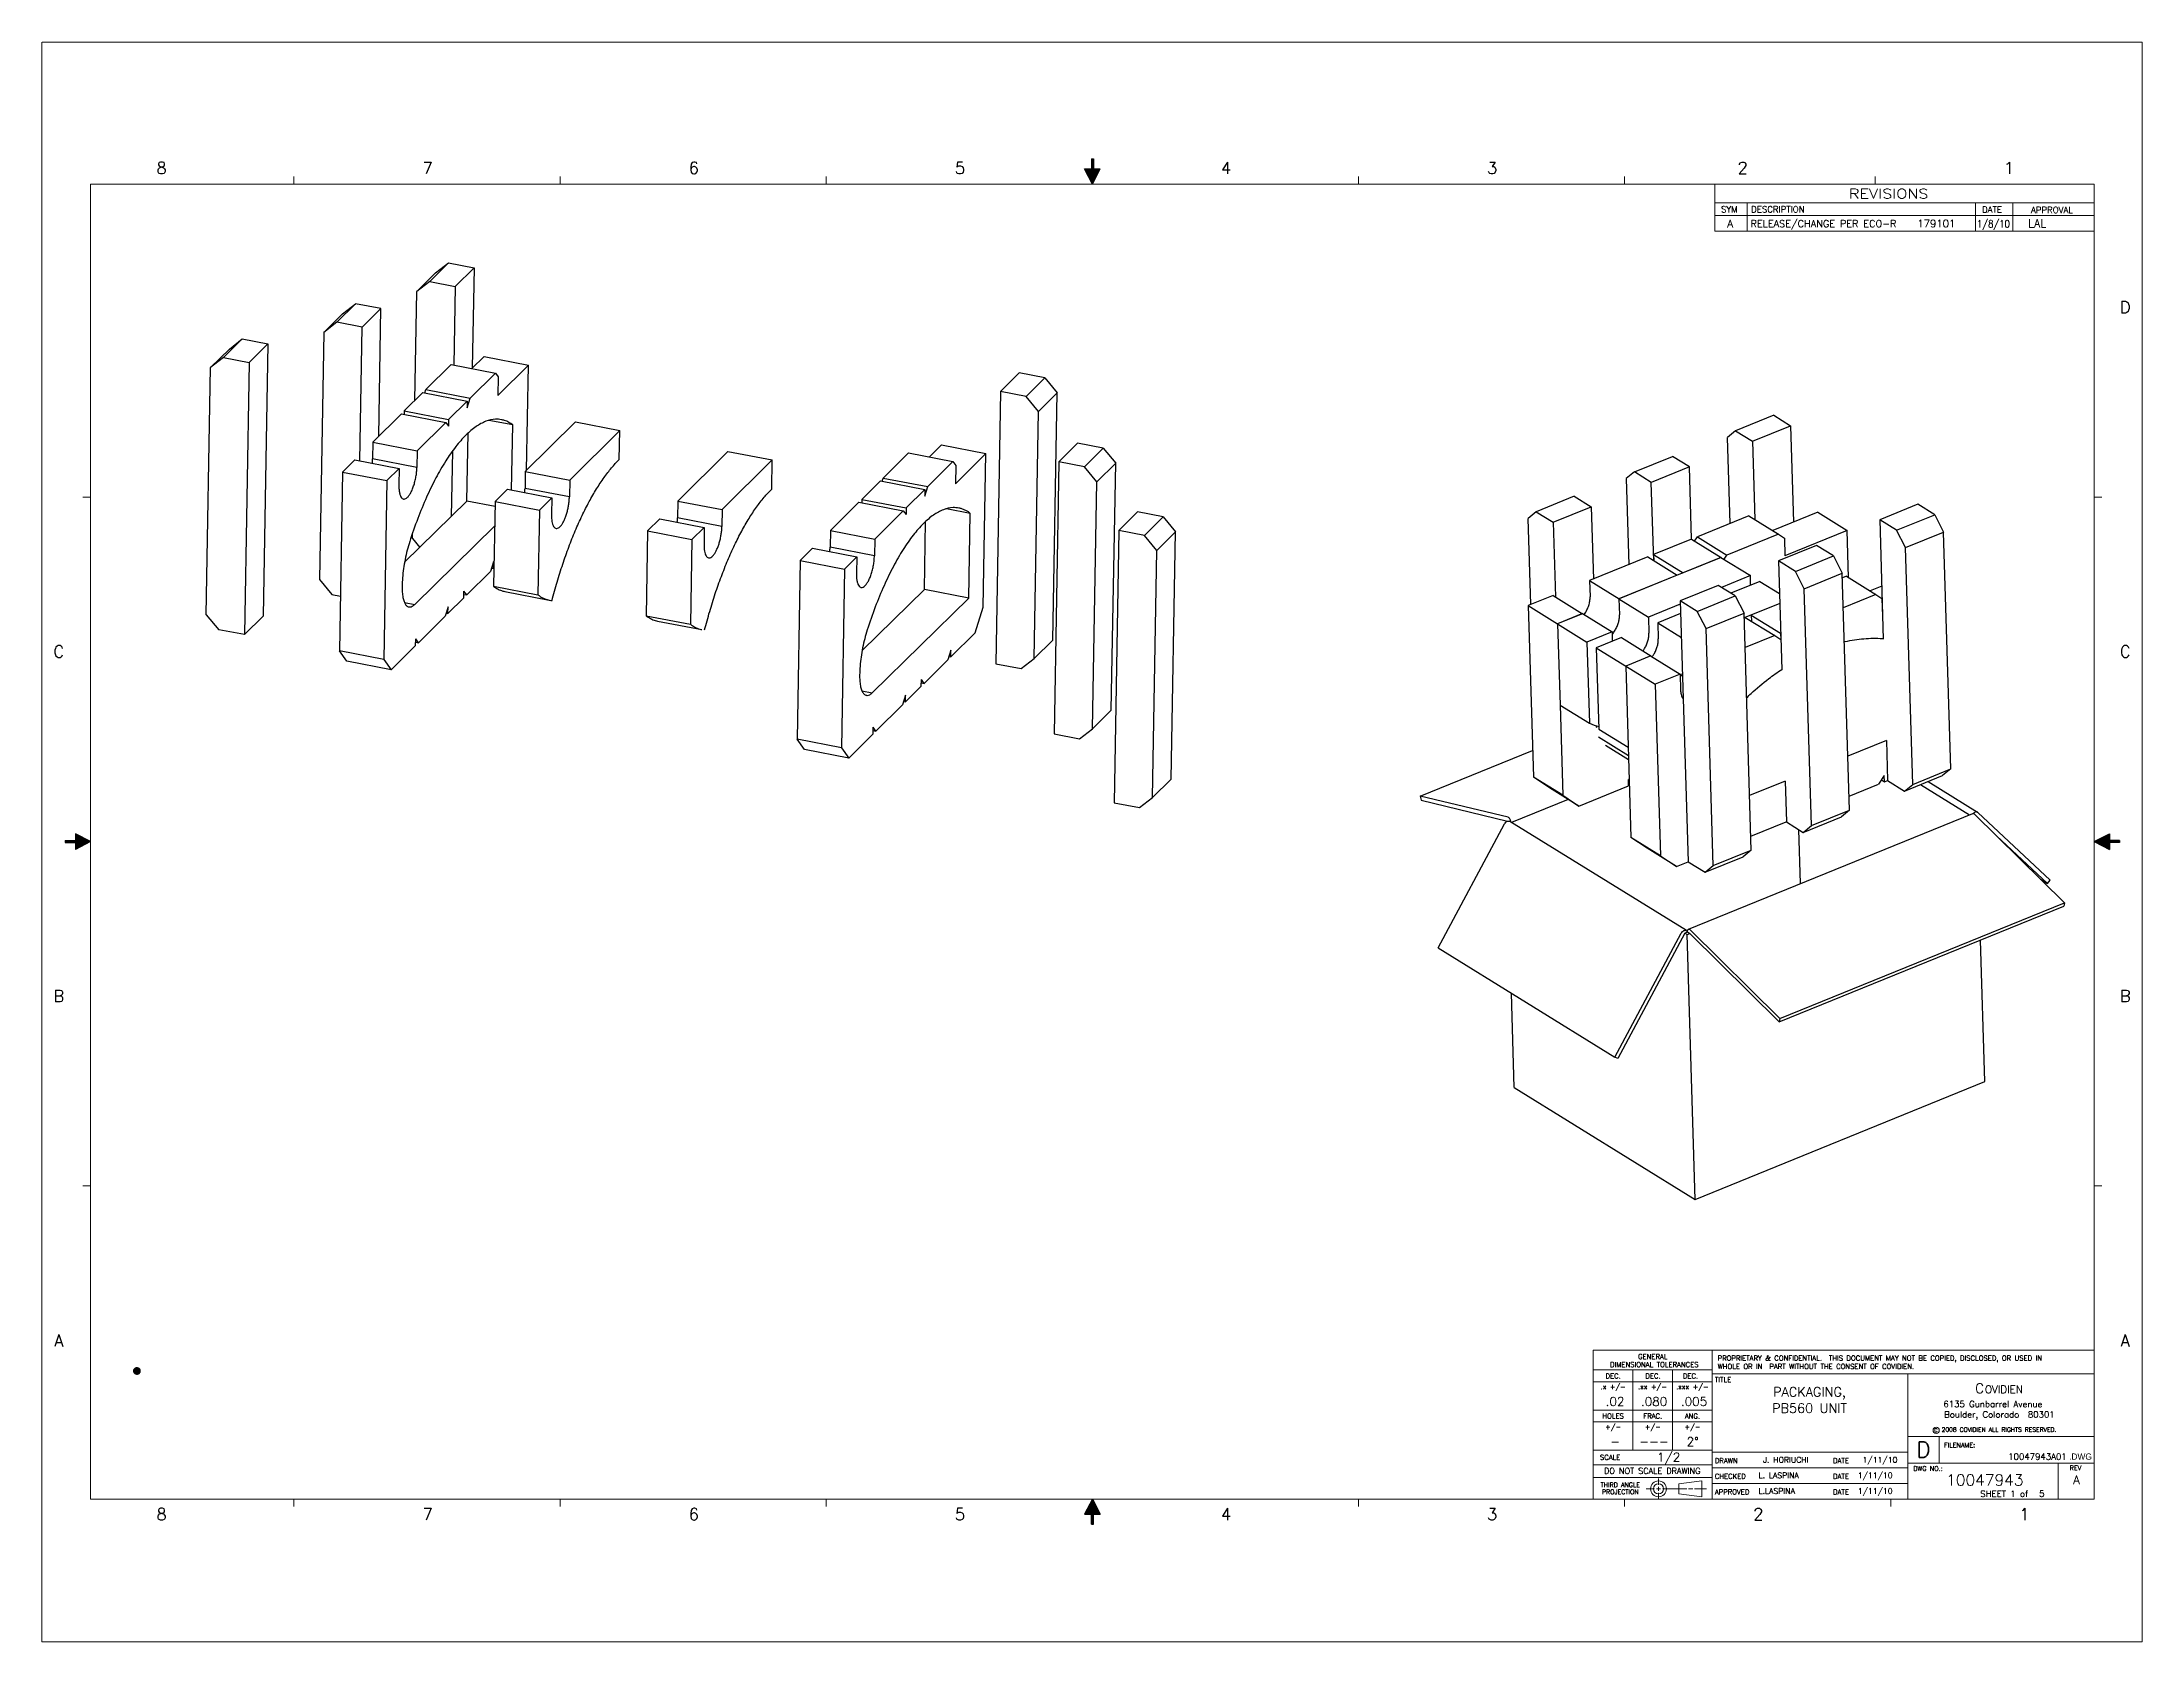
# Paper-space layout 'Layout1' of a CAD drawing. Header units: inches. Extents: x 1.05 to 9.45, y 0.8 to 7.2.
# The model-space entities are those that its viewports show. They can reach past a viewport. Long polylines and large blocks are cut down to what shows.
import ezdxf
from ezdxf.enums import TextEntityAlignment as Align

# ---------------------------------------------------------------- set-up
doc = ezdxf.new("R2010")
doc.units = ezdxf.units.IN
doc.header["$LTSCALE"] = 1.87
doc.header["$MEASUREMENT"] = 0
doc.layers.get('0').update_dxf_attribs({"linetype": 'CONTINUOUS'})
for name, color, linetype in [('BRDR', 5, 'CONTINUOUS'), ('DIM', 7, 'CONTINUOUS'), ('DRAW', 4, 'CONTINUOUS'), ('Drawing Notes', 7, 'CONTINUOUS'), ('OBJECT', 4, 'CONTINUOUS')]:
    doc.layers.add(name, color=color, linetype=linetype)
doc.styles.add('ROMANS', font='ROMANS.shx')
doc.styles.add('SIMPLEX', font='simplex_.ttf')
doc.styles.get("Standard").update_dxf_attribs({"font": 'txt', "width": 0.8})

# ---------------------------------------------------------------- blocks, each defined once
blk = doc.blocks.new('AROW')
at = {"layer": 'BRDR'}
for p, q in [((-0.009999999999999787, 0.2500000000000036), (-0.009999999999999787, 0.1500000000000039)), ((-0.009999999999999787, 0.2500000000000036), (0.009999999999999787, 0.2500000000000036)), ((0.009999999999999787, 0.2500000000000036), (0.009999999999999787, 0.1500000000000039)), ((0, 3.552713678800501e-15), (-0.07749389632481751, 0.1500000000000039)), ((-0.07749389632481751, 0.1500000000000039), (-0.009999999999999787, 0.1500000000000039)), ((0, 0.1900000000000031), (0, 1.77635683940025e-15)), ((0, 0), (0, 0.1900000000000031)), ((0, 3.552713678800501e-15), (0.07749389632481751, 0.1500000000000021)), ((0.009999999999999787, 0.1500000000000039), (0.07749389632481751, 0.1500000000000021))]:
    blk.add_line(p, q, dxfattribs=at)
for points in [[(-0.009999999999999787, 0.2500000000000036), (0.009999999999999787, 0.2500000000000036), (0.009999999999999787, 0.1500000000000039)], [(-0.009999999999999787, 0.2500000000000036), (-0.009999999999999787, 0.1500000000000039), (0.009999999999999787, 0.1500000000000039)], [(-0.07749389632481751, 0.1500000000000039), (0, 3.552713678800501e-15), (-0.009999999999999787, 0.1500000000000039)], [(0.07749389632481751, 0.1500000000000021), (0, 3.552713678800501e-15), (-0.009999999999999787, 0.1500000000000039)]]:
    blk.add_solid(points, dxfattribs=at)
blk = doc.blocks.new('AROW1')
at = {"layer": 'OBJECT', "color": 5}
blk.add_line((-1.77635683940025e-15, -0.1200000000000045), (-1.77635683940025e-15, -3.552713678800501e-15), dxfattribs=at)
at = {"layer": 'OBJECT', "xscale": -1.608466899655079, "yscale": 1.608466899655079, "zscale": 1.608466899655079, "rotation": 180}
blk.add_blockref('AROW', (0, 0), dxfattribs=at)
blk = doc.blocks.new('ANSI_D1')
at = {"layer": 'DIM', "lineweight": 0}
for p, q in [((26.94, 21.2), (33, 21.2)), ((27.45709931962055, 21.2), (27.45709931962055, 20.75)), ((31.10097135628498, 21.2), (31.10097135628498, 20.75)), ((31.70097135628498, 21.2), (31.70097135628498, 20.75)), ((26.94, 21), (33, 21)), ((25, 2.56188119359373), (26.9, 2.56188119359373)), ((25, 2.371881193593731), (26.9, 2.371881193593731)), ((25.6334, 2.56188119359373), (25.6334, 1.921881193593729)), ((26.2667, 2.56188119359373), (26.2667, 1.921881193593729)), ((25, 1.921881193593729), (26.9, 1.921881193593729)), ((25, 1.73188119359373), (26.9, 1.73188119359373)), ((25.6334, 1.921881193593729), (25.6334, 1.28188119359373)), ((26.2667, 1.921881193593729), (26.2667, 1.28188119359373)), ((30.525, 1.5), (30.525, 1.075)), ((25, 1.28188119359373), (26.9, 1.28188119359373)), ((25, 1.046233312492808), (26.9, 1.046233312492808)), ((30.025, 1.075), (33, 1.075)), ((32.425, 0.5), (32.425, 1.073403338305923)), ((25, 0.8429451563580921), (26.9, 0.8429451563580921)), ((26.04073404361412, 0.7257652421119625), (26.04073404361412, 0.8288583528060327)), ((26.04073404361412, 0.6633615194820406), (26.04073404361412, 0.6960761920249512)), ((26.36766287613018, 0.7429980284593283), (26.73231425418509, 0.7891033706050905)), ((26.36766287613018, 0.7429980284593283), (26.36766287613018, 0.5837250105047529)), ((26.73231425418509, 0.7891033706050905), (26.73231425418509, 0.5376196683589916)), ((26.9, 1.000000000000001), (30.025, 1)), ((26.9, 0.7500000000000013), (30.025, 0.7500000000000004)), ((25.8416427711709, 0.6633615194820406), (25.9783303209842, 0.6633615194820406)), ((26.0080193710712, 0.6633615194820406), (26.07344871615703, 0.6633615194820406)), ((26.04073404361412, 0.6633615194820406), (26.04073404361412, 0.63064684693913)), ((26.04073404361412, 0.6009577968521187), (26.04073404361412, 0.4978646861580494)), ((26.10313776624404, 0.6633615194820406), (26.4917762310331, 0.6633615194820406)), ((26.36766287613018, 0.5837250105047529), (26.73231425418509, 0.5376196683589916)), ((26.52146528112011, 0.6633615194820406), (26.58689462620594, 0.6633615194820406)), ((26.61658367629295, 0.6633615194820406), (26.80566367550527, 0.6633615194820406))]:
    blk.add_line(p, q, dxfattribs=at)
at = {"layer": 'DIM', "color": 5, "lineweight": 0}
for p, q in [((26.9, 2.88), (26.9, 0.5000000000000009)), ((30.025, 2.500000000000001), (26.9, 2.500000000000001)), ((30.025, 1.5), (30.025, 0.5)), ((26.9, 1.250000000000001), (30.025, 1.25))]:
    blk.add_line(p, q, dxfattribs=at)
at = {"layer": 'DIM', "color": 7, "lineweight": 0}
blk.add_circle((30.4749477442268, 1.596712899992379), 0.05, dxfattribs=at)
at = {"layer": 'DIM', "lineweight": 0}
for radius in [0.1257418511230494, 0.07963650897728743]:
    blk.add_circle((26.04073404361412, 0.6633615194820406), radius, dxfattribs=at)
at = {"layer": 'Drawing Notes', "color": 5, "lineweight": 0}
for p, q in [((30.025, 2.500000000000001), (33, 2.500000000000001)), ((30.025, 2.500000000000001), (30.025, 1.5)), ((30.025, 1.5), (33, 1.5))]:
    blk.add_line(p, q, dxfattribs=at)
at = {"layer": 'OBJECT', "color": 5, "lineweight": 0}
for p, q in [((33, 21.5), (1, 21.5)), ((1, 21.5), (1, 0.5)), ((33, 21.5), (1, 21.5)), ((1, 21.5), (1, 0.5)), ((4.25, 21.5), (4.25, 21.62)), ((4.25, 21.5), (4.25, 21.62)), ((8.5, 21.5), (8.5, 21.62)), ((8.5, 21.5), (8.5, 21.62)), ((8.5, 21.5), (8.5, 21.62)), ((8.5, 21.5), (8.5, 21.62)), ((12.75, 21.5), (12.75, 21.62)), ((12.75, 21.5), (12.75, 21.62)), ((21.25, 21.5), (21.25, 21.62)), ((21.25, 21.5), (21.25, 21.62)), ((25.5, 21.5), (25.5, 21.62)), ((25.5, 21.5), (25.5, 21.62)), ((26.94, 21.5), (26.94, 20.75)), ((29.5, 21.5), (29.5, 21.62)), ((29.5, 21.5), (29.5, 21.62)), ((33, 0.5), (33, 21.5)), ((33, 0.5), (33, 21.5)), ((26.94, 20.75), (33, 20.75)), ((0.8799999999999955, 16.5), (1, 16.5)), ((0.8799999999999955, 16.5), (1, 16.5)), ((33, 16.5), (33.12, 16.5)), ((33, 16.5), (33.12, 16.5)), ((0.8799999999999955, 5.499999999999996), (1, 5.499999999999996)), ((0.8799999999999955, 5.499999999999996), (1, 5.499999999999996)), ((33, 5.500000000000001), (33.12, 5.500000000000001)), ((33, 5.500000000000001), (33.12, 5.500000000000001)), ((25, 2.88), (33, 2.88)), ((25, 2.88), (33, 2.88)), ((25, 2.88), (25, 0.5)), ((25, 2.88), (25, 0.5)), ((1, 0.5), (33, 0.5)), ((1, 0.5), (33, 0.5)), ((4.25, 0.379999999999999), (4.25, 0.5)), ((4.25, 0.379999999999999), (4.25, 0.5)), ((8.5, 0.379999999999999), (8.5, 0.5)), ((8.5, 0.379999999999999), (8.5, 0.5)), ((8.5, 0.379999999999999), (8.5, 0.5)), ((8.5, 0.379999999999999), (8.5, 0.5)), ((12.75, 0.379999999999999), (12.75, 0.5)), ((12.75, 0.379999999999999), (12.75, 0.5)), ((21.25, 0.379999999999999), (21.25, 0.5)), ((21.25, 0.379999999999999), (21.25, 0.5)), ((25.5, 0.379999999999999), (25.5, 0.5)), ((25.5, 0.379999999999999), (25.5, 0.5)), ((29.75, 0.379999999999999), (29.75, 0.5)), ((29.75, 0.379999999999999), (29.75, 0.5))]:
    blk.add_line(p, q, dxfattribs=at)
at = {"layer": 'OBJECT', "color": 5, "lineweight": 0, "xscale": -1}
for p, rotation in [((17, 21.5), 180), ((17, 21.5), 180), ((32.99999999999999, 11), 90), ((32.99999999999999, 11), 90)]:
    blk.add_blockref('AROW1', p, dxfattribs=dict(at, rotation=rotation))
at = {"layer": 'OBJECT', "color": 5, "lineweight": 0, "rotation": 270}
blk.add_blockref('AROW1', (1, 11), dxfattribs=at)
blk.add_blockref('AROW1', (1, 11), dxfattribs=at)
at = {"layer": 'OBJECT', "color": 5, "lineweight": 0}
blk.add_blockref('AROW1', (17, 0.5), dxfattribs=at)
blk.add_blockref('AROW1', (17, 0.5), dxfattribs=at)
at = {"color": 7, "lineweight": 0, "style": 'ROMANS'}
for s, height, p in [('C', 0.156, (31.0976194277794, 2.191069618805364)), ('OVIDIEN', 0.12, (31.2536194277794, 2.191069618805364))]:
    blk.add_text(s, height=height, dxfattribs=at).set_placement(p)
at = {"layer": 'DIM', "lineweight": 0}
for s, height, style, p in [('SYM', 0.1, 'SIMPLEX', (27.03932744165033, 21.04615842014828)), ('DESCRIPTION', 0.1, 'SIMPLEX', (27.52088396240034, 21.04615842014828)), ('DATE', 0.1, 'SIMPLEX', (31.20865542588055, 21.04333858796129)), ('APPROVAL', 0.1, 'SIMPLEX', (31.98972833612609, 21.03652979379295)), ('RELEASE/CHANGE PER ECO-R', 0.113326357430342, 'ROMANS', (27.51048221982403, 20.81105165996645)), ('6135 Gunbarrel Avenue', 0.1, 'ROMANS', (30.59023656029455, 1.966367155277452)), ('Boulder, Colorado  80301', 0.1, 'ROMANS', (30.60266423040123, 1.800145734016761))]:
    blk.add_text(s, height=height, dxfattribs=dict(at, style=style)).set_placement(p)
at = {"layer": 'DIM', "lineweight": 0, "style": 'SIMPLEX', "width": 1.25}
blk.add_text('REVISIONS', height=0.15, dxfattribs=at).set_placement((29.71776512273047, 21.27126629200048), align=Align.CENTER)
at = {"layer": 'DIM', "color": 7, "lineweight": 0, "style": 'SIMPLEX'}
for s, height, p in [('DIMENSIONAL TOLERANCES', 0.08, (25.97411053817138, 2.607816748260888)), ('GENERAL', 0.08, (25.95, 2.735498604407721)), ('.x +/-', 0.08, (25.3167, 2.252862898723468)), ('DEC.', 0.08, (25.3167, 2.424972189647778)), ('.xx +/-', 0.08, (25.94514322587219, 2.252862898723468)), ('DEC.', 0.08, (25.95369346327874, 2.424972189647778)), ('.xxx +/-', 0.08, (26.58213672291137, 2.252862898723468)), ('DEC.', 0.08, (26.55221082446753, 2.424972189647778)), ('HOLES', 0.08, (25.3167, 1.784972189647778)), ('+/-', 0.08, (25.3167, 1.612862898723468)), ('FRAC.', 0.08, (25.95005, 1.784972189647778)), ('+/-', 0.08, (25.95005, 1.612862898723468)), ('ANG.', 0.08, (26.58335, 1.784972189647778)), ('+/-', 0.08, (26.58335, 1.612862898723468)), ('SCALE', 0.08, (25.26870265494739, 1.126058866770579)), ('DWG NO.:', 0.075, (30.34478650145299, 0.9489190261087472)), ('REV', 0.075, (32.7007444806422, 0.9606665233683991)), ('THIRD ANGLE', 0.0728044783797373, (25.43120231583998, 0.6906452772329263)), ('DO NOT SCALE DRAWING', 0.09439473710432182, (25.94157023495762, 0.9021144650929056)), ('PROJECTION', 0.0728044783797373, (25.43120231583998, 0.5784233718108966))]:
    blk.add_text(s, height=height, dxfattribs=at).set_placement(p, align=Align.CENTER)
at = {"layer": 'DIM', "color": 7, "lineweight": 0}
for s, height, style, p in [('TITLE', 0.08, 'SIMPLEX', (26.94225223624228, 2.367384610785604)), ('C', 0.06, 'ROMANS', (30.44373560563859, 1.567422521742339)), ('2008 COVIDIEN ALL RIGHTS RESERVED.', 0.07, 'ROMANS', (30.56182058796362, 1.574122833068837)), ('FILENAME:', 0.075, 'SIMPLEX', (30.6, 1.325)), ('DRAWN', 0.08, 'SIMPLEX', (26.94047862008761, 1.073657778309221)), ('DATE', 0.08, 'SIMPLEX', (28.82819568053323, 1.07365777830922)), ('CHECKED', 0.08, 'SIMPLEX', (26.94047862008761, 0.8236577783092209)), ('DATE', 0.08, 'SIMPLEX', (28.82819568053323, 0.82365777830922)), ('APPROVED', 0.08, 'SIMPLEX', (26.94047862008761, 0.5736577783092209)), ('DATE', 0.08, 'SIMPLEX', (28.82819568053323, 0.5736577783092192)), ('SHEET 1 of', 0.1, 'SIMPLEX', (31.17915236250758, 0.5337200161505677))]:
    blk.add_text(s, height=height, dxfattribs=dict(at, style=style)).set_placement(p)
at = {"layer": 'DIM', "lineweight": 0}
blk.add_text('.DWG', height=0.1, dxfattribs=at).set_placement((32.59816627323848, 1.127791402878441))
at = {"layer": 'DIM', "color": 1, "lineweight": 0, "insert": (26.98563008286046, 2.790398573782656), "char_height": 0.08, "width": 5.962999999999999, "attachment_point": 1, "style": 'ROMANS'}
blk.add_mtext('PROPRIETARY & CONFIDENTIAL.  THIS DOCUMENT MAY NOT BE COPIED, DISCLOSED, OR USED IN WHOLE OR IN  PART WITHOUT THE CONSENT OF COVIDIEN.', dxfattribs=at)
at = {"layer": 'DIM', "lineweight": 0}
for tag, height, style, p in [('REV', 0.120569205412853, 'ROMANS', (27.1855864701081, 20.80812567653149)), ('DTOL_X', 0.14, 'SIMPLEX', (25.34738755440003, 1.987142934041151)), ('DTOL_XX', 0.14, 'SIMPLEX', (25.97028006492263, 1.987142934041151)), ('DTOL_XXX', 0.14, 'SIMPLEX', (26.60858689585017, 1.989450348360751)), ('TITLE_1', 0.15, 'SIMPLEX', (28.45308122468704, 2.136250021985959)), ('TITLE_2', 0.15, 'SIMPLEX', (28.45308122468704, 1.876250021985959)), ('TITLE_3', 0.15, 'SIMPLEX', (28.45308122468704, 1.606250021985959)), ('HTOL', 0.14, 'SIMPLEX', (25.34950583116417, 1.346622208082211)), ('FTOL', 0.14, 'SIMPLEX', (25.96891441858907, 1.346622208082211)), ('ATOL', 0.14, 'SIMPLEX', (26.5867947771494, 1.346622183717467)), ('TITLE_4', 0.15, 'SIMPLEX', (28.4815597904457, 1.357158615021513)), ('D_SCALE', 0.14, 'SIMPLEX', (26.20295493969942, 1.098683859992148)), ('DWG-NO', 0.18, 'ROMANS', (31.25225756348663, 0.7143098591774222))]:
    blk.add_attdef(tag, text='', height=height, dxfattribs=dict(at, style=style)).set_placement(p, align=Align.CENTER)
for tag, p, height, style in [('ECO#', (30.17481511789652, 20.80922642750062), 0.1180482889899396, 'ROMANS'), ('INI', (31.94361387368701, 20.80795546464217), 0.1302147418458812, 'ROMANS'), ('DRAWN_BY', (27.65069650442319, 1.08125002198596), 0.09, 'SIMPLEX'), ('D_DATE', (29.23928122468704, 1.08125002198596), 0.09, 'SIMPLEX'), ('APPROVED', (27.63782899050397, 0.5831121125364657), 0.09, 'ROMANS'), ('CHECKED', (27.63782899050397, 0.8331121125364657), 0.09, 'ROMANS'), ('A_DATE', (29.22403806381429, 0.5831121125364657), 0.09, 'ROMANS'), ('C_DATE', (29.22403806381429, 0.8331121125364657), 0.09, 'ROMANS'), ('SHT_NO', (32.12050562288032, 0.5349792369490989), 0.1, 'SIMPLEX')]:
    blk.add_attdef(tag, p, '', height=height, dxfattribs=dict(at, style=style))
at = {"layer": 'DIM', "lineweight": 0, "style": 'ROMANS', "width": 4.32757983796902}
blk.add_attdef('DATE', text='', height=0.1157464371963389, dxfattribs=at).set_placement((31.12711316968959, 20.80692107250643), (31.65186759132806, 20.80692107250643), align=Align.FIT)
at = {"layer": 'DIM', "lineweight": 0, "style": 'ROMANS'}
blk.add_attdef('ACAD_REF', text='', height=0.1, dxfattribs=at).set_placement((32.5600457558259, 1.128341195650579), align=Align.RIGHT)
at = {"layer": 'DIM', "color": 7, "lineweight": 0, "style": 'ROMANS'}
blk.add_attdef('REV', text='', height=0.14, dxfattribs=at).set_placement((32.71558122468704, 0.7368190903122351), align=Align.CENTER)
at = {"layer": 'OBJECT', "color": 5, "lineweight": 0, "style": 'SIMPLEX'}
for s, height, p in [('8', 0.19, (2.135755126776261, 21.66164577866073)), ('8', 0.19, (2.135755126776261, 21.66164577866073)), ('7', 0.19, (6.385755126776261, 21.66164577866073)), ('7', 0.19, (6.385755126776261, 21.66164577866073)), ('6', 0.19, (10.63575512677626, 21.66164577866073)), ('6', 0.19, (10.63575512677626, 21.66164577866073)), ('5', 0.19, (14.88575512677626, 21.66164577866073)), ('5', 0.19, (14.88575512677626, 21.66164577866073)), ('4', 0.19, (19.13575512677626, 21.66164577866073)), ('4', 0.19, (19.13575512677626, 21.66164577866073)), ('3', 0.19, (23.38575512677626, 21.66164577866073)), ('3', 0.19, (23.38575512677626, 21.66164577866073)), ('2', 0.19, (27.38575512677626, 21.66164577866073)), ('2', 0.19, (27.38575512677626, 21.66164577866073)), ('1', 0.19, (31.63575512677626, 21.66164577866073)), ('1', 0.19, (31.63575512677626, 21.66164577866073)), ('D', 0.19, (33.49429739010917, 19.43868140870259)), ('D', 0.19, (33.49429739010917, 19.43868140870259)), ('C', 0.19, (0.4942973901091676, 13.93868140870259)), ('C', 0.19, (0.4942973901091676, 13.93868140870259)), ('C', 0.19, (33.49429739010917, 13.93868140870259)), ('C', 0.19, (33.49429739010917, 13.93868140870259)), ('B', 0.19, (0.4942973901091676, 8.438681408702587)), ('B', 0.19, (0.4942973901091676, 8.438681408702587)), ('B', 0.19, (33.49429739010917, 8.438681408702587)), ('B', 0.19, (33.49429739010917, 8.438681408702587)), ('A', 0.19, (0.4942973901091676, 2.938681408702586)), ('A', 0.19, (0.4942973901091676, 2.938681408702586)), ('A', 0.19, (33.49429739010917, 2.938681408702586)), ('A', 0.19, (33.49429739010917, 2.938681408702586)), ('D', 0.25, (30.275, 1.165876479732153)), ('8', 0.19, (2.13575512677626, 0.1616457786607342)), ('8', 0.19, (2.13575512677626, 0.1616457786607342)), ('7', 0.19, (6.38575512677626, 0.1616457786607342)), ('7', 0.19, (6.38575512677626, 0.1616457786607342)), ('6', 0.19, (10.63575512677626, 0.1616457786607342)), ('6', 0.19, (10.63575512677626, 0.1616457786607342)), ('5', 0.19, (14.88575512677626, 0.1616457786607342)), ('5', 0.19, (14.88575512677626, 0.1616457786607342)), ('4', 0.19, (19.13575512677626, 0.1616457786607342)), ('4', 0.19, (19.13575512677626, 0.1616457786607342)), ('3', 0.19, (23.38575512677626, 0.1616457786607342)), ('3', 0.19, (23.38575512677626, 0.1616457786607342)), ('2', 0.19, (27.63575512677626, 0.1616457786607342)), ('2', 0.19, (27.63575512677626, 0.1616457786607342)), ('1', 0.19, (31.88575512677626, 0.1616457786607342)), ('1', 0.19, (31.88575512677626, 0.1616457786607342))]:
    blk.add_text(s, height=height, dxfattribs=at).set_placement(p, align=Align.CENTER)

msp = doc.modelspace()

# ---------------------------------------------------------------- linework, layer by layer
at = {"layer": 'DIM', "const_width": 0.06245}
msp.add_lwpolyline([(1.710514595700381, 2.545133660415756, 1), (1.773064595700383, 2.545133660415756, 1)], format="xyb", close=True, dxfattribs=at)
at = {"layer": 'DRAW', "linetype": 'Continuous'}
for p, q in [((6.717453510571922, 20.24128420072574), (6.418802710921916, 19.94525768557575)), ((6.510088730371926, 20.08031948197575), (6.717453510571922, 20.24128420072574)), ((6.717453510571922, 20.24128420072574), (7.125135745171924, 20.16250712392574)), ((6.826484945671922, 19.86648060877575), (7.125135745171924, 20.16250712392574)), ((7.125135745171924, 20.16250712392574), (7.096919867371916, 18.55817006677574)), ((6.510088730371926, 20.08031948197575), (6.211437930721921, 19.78429296682575)), ((6.418802710921916, 19.94525768557575), (6.211437930721921, 19.78429296682575)), ((6.418802710921916, 19.94525768557575), (6.826484945671922, 19.86648060877575)), ((6.826484945671922, 19.86648060877575), (6.80437037472192, 18.60906002437574)), ((4.933147076521919, 19.29265439257574), (5.231797876021922, 19.58868090772575)), ((5.024433095821927, 19.42771618897574), (5.231797876021922, 19.58868090772575)), ((5.639480110621918, 19.50990383092574), (5.231797876021922, 19.58868090772575)), ((5.639480110621918, 19.50990383092574), (5.340829311121915, 19.21387731577575)), ((5.603640757171924, 17.47210074157574), (5.639480110621918, 19.50990383092574)), ((6.180834883921925, 18.04422298657574), (6.211437930721921, 19.78429296682575)), ((4.725782296171921, 19.13168967382575), (4.65638405322192, 15.18574925467574)), ((4.725782296171921, 19.13168967382575), (5.024433095821927, 19.42771618897574)), ((4.933147076521919, 19.29265439257574), (4.725782296171921, 19.13168967382575)), ((5.340829311121915, 19.21387731577575), (4.933147076521919, 19.29265439257574)), ((5.303281041271923, 17.07890632237574), (5.340829311121915, 19.21387731577575)), ((3.217838706121924, 18.86464985617575), (2.919187906621922, 18.56862334117574)), ((3.425203486321919, 19.02561457492575), (3.126552686821917, 18.72958805977574)), ((3.217838706121924, 18.86464985617575), (3.425203486321919, 19.02561457492575)), ((3.425203486321919, 19.02561457492575), (3.832885721071925, 18.94683749812575)), ((3.53423492142192, 18.65081098297574), (3.832885721071925, 18.94683749812575)), ((3.832885721071925, 18.94683749812575), (3.756440152171919, 14.60019056482574)), ((2.84978966367192, 14.62268292187574), (2.919187906621922, 18.56862334117574)), ((3.126552686821917, 18.72958805977574), (2.919187906621922, 18.56862334117574)), ((3.126552686821917, 18.72958805977574), (3.53423492142192, 18.65081098297574)), ((3.53423492142192, 18.65081098297574), (3.457789352671917, 14.30416404967575)), ((6.759438454021918, 18.61774228987575), (6.355161514021923, 18.21701778532574)), ((6.759438454021918, 18.61774228987575), (7.467699963271919, 18.48088380892575)), ((7.467699963271919, 18.48088380892575), (7.063423023421919, 18.08015930452574)), ((7.285757565121919, 18.74534842252574), (7.092158277121925, 18.55345031722574)), ((7.285757565121919, 18.74534842252574), (7.994019074521923, 18.60848994172574)), ((7.467699963271919, 18.48088380892575), (7.511669965321921, 18.41945698057575)), ((7.994019074521923, 18.60848994172574), (7.506495682021914, 18.12525048217574)), ((7.964464965121927, 16.92806188132575), (7.994019074521923, 18.60848994172574)), ((15.83161185432193, 18.48253422007575), (15.53296105482192, 18.18650770507574)), ((16.23929408907191, 18.40375714342575), (15.83161185432193, 18.48253422007575)), ((6.309277004821915, 18.17153646937575), (6.011348886271925, 17.87622628507575)), ((6.309277004821915, 18.17153646937575), (7.017538514221918, 18.03467798857574)), ((6.339104054971919, 18.16577294182574), (6.355161514021923, 18.21701778532574)), ((6.355161514021923, 18.21701778532574), (7.063423023421919, 18.08015930452574)), ((7.511669965321921, 18.41945698057575), (7.506495682021914, 18.12525048217574)), ((15.53296105482192, 18.18650770507574), (15.45651548592193, 13.83986077162574)), ((15.94064328942193, 18.10773062827575), (15.53296105482192, 18.18650770507574)), ((15.94064328942193, 18.10773062827575), (16.23929408907191, 18.40375714342575)), ((16.14096074382193, 17.86798883272574), (16.43961154332192, 18.16401534787575)), ((16.23929408907191, 18.40375714342575), (16.43961154332192, 18.16401534787575)), ((16.37021330052193, 14.21807492872574), (16.43961154332192, 18.16401534787575)), ((5.965464377071918, 17.83074496912574), (5.509452652921922, 17.37874028092575)), ((5.965464377071918, 17.83074496912574), (6.673725886321918, 17.69388648817575)), ((6.011348886271925, 17.87622628507575), (6.010396297771919, 17.82206270362574)), ((6.011348886271925, 17.87622628507575), (6.719610395671914, 17.73936780412575)), ((7.017538514221918, 18.03467798857574), (6.719610395671914, 17.73936780412575)), ((7.015657471621928, 17.92772309362574), (7.063423023421919, 18.08015930452574)), ((7.017538514221918, 18.03467798857574), (7.015657471621928, 17.92772309362574)), ((16.14096074382193, 17.86798883272574), (15.94064328942193, 18.10773062827575)), ((16.07156250087193, 13.92204841357575), (16.14096074382193, 17.86798883272574)), ((27.88108279939964, 17.80844223614109), (27.27318404734964, 17.56115284529109)), ((27.88108279939964, 17.80844223614109), (28.15169425234965, 17.64099752444109)), ((6.673725886321918, 17.69388648817575), (6.217714162321926, 17.24188180012575)), ((6.673725886321918, 17.69388648817575), (6.717729353071924, 17.63241290917574)), ((6.719610395671914, 17.73936780412575), (6.717729353071924, 17.63241290917574)), ((7.012087090021922, 16.43782455802575), (7.031175826921917, 17.52319812772575)), ((7.744118393371927, 17.65250160802574), (7.362492916621918, 17.72624369662574)), ((7.725826098121921, 16.61241321622575), (7.744118393371927, 17.65250160802574)), ((8.744378745571922, 17.70112245517574), (7.944577336021915, 16.90834900732575)), ((9.452640254821922, 17.56426397437574), (8.652838845271923, 16.77149052652575)), ((8.744378745571922, 17.70112245517574), (9.452640254821922, 17.56426397437574)), ((9.444458190121928, 17.09903691982574), (9.452640254821922, 17.56426397437574)), ((27.27318404734964, 17.56115284529109), (27.14372996959965, 17.45284185734109)), ((27.18557457499966, 16.07962894874109), (27.14372996959965, 17.45284185734109)), ((27.27318404734964, 17.56115284529109), (27.54379550029964, 17.39370813359109)), ((27.54379550029964, 17.39370813359109), (28.15169425234965, 17.64099752444109)), ((28.15169425234965, 17.64099752444109), (28.19857477564965, 16.10252108039109)), ((5.509452652921922, 17.37874028092575), (5.504750046721924, 17.11135304347575)), ((6.213011555971924, 16.97449456252575), (5.504750046721924, 17.11135304347575)), ((5.509452652921922, 17.37874028092575), (6.217714162321926, 17.24188180012575)), ((6.217714162321926, 17.24188180012575), (6.213011555971924, 16.97449456252575)), ((6.780211947871926, 17.23542707647574), (6.761862368521925, 16.19208154237575)), ((11.18010735087191, 17.23046280157575), (10.38030594117193, 16.43768935372574)), ((11.18010735087191, 17.23046280157575), (11.88836886012192, 17.09360432062574)), ((14.06599740522193, 17.20600896832575), (13.66172046537194, 16.80528446377574)), ((14.06599740522193, 17.20600896832575), (14.77425891447192, 17.06915048737574)), ((14.59231651647192, 17.33361510097575), (14.39871722832192, 17.14171699567574)), ((14.59231651647192, 17.33361510097575), (15.30057802572193, 17.19675662002575)), ((15.30057802572193, 17.19675662002575), (14.81305463322192, 16.71351716062575)), ((15.25739303697191, 14.74128533827574), (15.30057802572193, 17.19675662002575)), ((16.76436820842193, 17.36022427792575), (16.46571740877192, 17.06419776277575)), ((17.17205044302191, 17.28144720112574), (16.76436820842193, 17.36022427792575)), ((16.87339964352193, 16.98542068597575), (17.17205044302191, 17.28144720112574)), ((17.17205044302191, 17.28144720112574), (17.37236789742192, 17.04170540572574)), ((25.65556873654966, 16.90388898539109), (26.26346748874965, 17.15117837624108)), ((26.53407894154964, 16.98373366454108), (26.26346748874965, 17.15117837624108)), ((27.54379550029964, 17.39370813359109), (27.58193664739965, 16.14203148059109)), ((5.027263816471923, 16.90078850197574), (4.977024932221923, 14.04423716602574)), ((5.222674470121923, 17.09448205627574), (5.027263816471923, 16.90078850197574)), ((5.027263816471923, 16.90078850197574), (5.735525325721923, 16.76393002117574)), ((5.222674470121923, 17.09448205627574), (5.930935979521927, 16.95762357547574)), ((5.930935979521927, 16.95762357547574), (5.735525325721923, 16.76393002117574)), ((5.930935979521927, 16.95762357547574), (5.926233373171925, 16.69023633787575)), ((7.944577336021915, 16.90834900732575), (7.939859210971917, 16.64007939202574)), ((7.944577336021915, 16.90834900732575), (8.652838845271923, 16.77149052652575)), ((8.652838845271923, 16.77149052652575), (8.64812072037192, 16.50322091107574)), ((11.88836886012192, 17.09360432062574), (11.08856745057192, 16.30083087277574)), ((11.88018679542193, 16.62837726607574), (11.88836886012192, 17.09360432062574)), ((13.64566300617192, 16.75403962027574), (13.66172046537194, 16.80528446377574)), ((13.66172046537194, 16.80528446377574), (14.36998197462191, 16.66842598297574)), ((14.77425891447192, 17.06915048737574), (14.36998197462191, 16.66842598297574)), ((14.77425891447192, 17.06915048737574), (14.81822891652192, 17.00772365902575)), ((14.81822891652192, 17.00772365902575), (14.81305463322192, 16.71351716062575)), ((16.46571740877192, 17.06419776277575), (16.38927184002193, 12.71755082947575)), ((16.87339964352193, 16.98542068597575), (16.46571740877192, 17.06419776277575)), ((17.07371709777193, 16.74567889057575), (16.87339964352193, 16.98542068597575)), ((17.07371709777193, 16.74567889057575), (17.37236789742192, 17.04170540572574)), ((17.30296965447193, 13.09576498657575), (17.37236789742192, 17.04170540572574)), ((25.65556873654966, 16.90388898539109), (25.52611465879965, 16.79557799744109)), ((25.52611465879965, 16.79557799744109), (25.56798249694966, 15.42160266044109)), ((25.92618018949965, 16.73644427369109), (25.65556873654966, 16.90388898539109)), ((26.53407894154964, 16.98373366454108), (25.92618018949965, 16.73644427369109)), ((26.56926849049965, 15.82891950809109), (26.53407894154964, 16.98373366454108)), ((5.735525325721923, 16.76393002117574), (5.685286441621926, 13.90737868522575)), ((6.016527368221922, 15.46009603147574), (7.012087090021922, 16.43782455802575)), ((7.460971090621918, 16.35108599947574), (7.012087090021922, 16.43782455802575)), ((7.659038034871919, 16.62531877822575), (7.462365557071927, 16.43037448777574)), ((7.659038034871919, 16.62531877822575), (8.367299544271923, 16.48846029742575)), ((8.64812072037192, 16.50322091107574), (7.939859210971917, 16.64007939202574)), ((8.367299544271923, 16.48846029742575), (8.17062706647193, 16.29351600697574)), ((8.367299544271923, 16.48846029742575), (8.362581419221925, 16.22019068197574)), ((10.38030594117193, 16.43768935372574), (10.37558781627192, 16.16941973827574)), ((10.38030594117193, 16.43768935372574), (11.08856745057192, 16.30083087277574)), ((13.31790783747193, 16.46449296352574), (13.31695524897192, 16.41032938207574)), ((13.61583595602192, 16.75980314782574), (13.31790783747193, 16.46449296352574)), ((13.31790783747193, 16.46449296352574), (14.02616934687192, 16.32763448257575)), ((13.61583595602192, 16.75980314782574), (14.32409746542192, 16.62294466702574)), ((14.32409746542192, 16.62294466702574), (14.02616934687192, 16.32763448257575)), ((14.32221642282193, 16.51598977207575), (14.36998197462191, 16.66842598297574)), ((14.32409746542192, 16.62294466702574), (14.32221642282193, 16.51598977207575)), ((17.00431885497192, 12.79973847142575), (17.07371709777193, 16.74567889057575)), ((24.69591293809965, 16.51350703934109), (24.08801418589965, 16.26621764864109)), ((24.69591293809965, 16.51350703934109), (24.96652439104965, 16.34606232764109)), ((25.96429771579965, 15.48554278469109), (25.92618018949965, 16.73644427369109)), ((7.462365557071927, 16.43037448777574), (7.438551186871926, 15.07630437742574)), ((7.462365557071927, 16.43037448777574), (8.17062706647193, 16.29351600697574)), ((8.17062706647193, 16.29351600697574), (8.146812696121927, 14.93944589662574)), ((10.09476664017192, 16.15465912462574), (9.898094162371926, 15.95971483417574)), ((10.09476664017192, 16.15465912462574), (10.80302814942193, 16.01780064367574)), ((11.08384932552192, 16.03256125747575), (10.37558781627192, 16.16941973827574)), ((11.08856745057192, 16.30083087277574), (11.08384932552192, 16.03256125747575)), ((13.27202332827193, 16.41901164757574), (12.81601160427193, 15.96700695937574)), ((13.27202332827193, 16.41901164757574), (13.98028483752193, 16.28215316662575)), ((13.98028483752193, 16.28215316662575), (13.52427311352192, 15.83014847857574)), ((13.98028483752193, 16.28215316662575), (14.02428830427193, 16.22067958762575)), ((14.02616934687192, 16.32763448257575), (14.02428830427193, 16.22067958762575)), ((14.31864604122192, 15.02609123647574), (14.33773477812193, 16.11146480617575)), ((15.05067734457192, 16.24076828632575), (14.66905186782193, 16.31451037507574)), ((15.02690755047193, 14.88923275552575), (15.05067734457192, 16.24076828632575)), ((17.72172117222193, 16.26307606867574), (17.42307037257192, 15.96704955352575)), ((18.12940340682193, 16.18429899187574), (17.72172117222193, 16.26307606867574)), ((17.83075260732193, 15.88827247672575), (18.12940340682193, 16.18429899187574)), ((18.12940340682193, 16.18429899187574), (18.32972086122192, 15.94455719647574)), ((24.08801418589965, 16.26621764864109), (23.95856010814965, 16.15790666054109)), ((24.00042794629965, 14.78393132369109), (23.95856010814965, 16.15790666054109)), ((24.08801418589965, 16.26621764864109), (24.35862563884965, 16.09877293694109)), ((24.35862563884965, 16.09877293694109), (24.96652439104965, 16.34606232764109)), ((24.35862563884965, 16.09877293694109), (24.39497165329964, 14.90600709074109)), ((24.96652439104965, 16.34606232764109), (25.00171393984964, 15.19124817119109)), ((27.48556465834965, 16.20166302884109), (26.66266564849965, 15.86691288479109)), ((27.48556465834965, 16.20166302884109), (27.95569472479965, 15.91076331779109)), ((28.58295077944965, 16.25888282234109), (27.86505559789966, 15.96684757559109)), ((28.58295077944965, 16.25888282234109), (29.05308084589965, 15.96798311129109)), ((30.18125691649964, 16.38592461509108), (29.57335816429964, 16.13863522424109)), ((29.57335816429964, 16.13863522424109), (29.63140276489964, 14.23378766189109)), ((29.84396961724965, 15.97119051254109), (29.57335816429964, 16.13863522424109)), ((29.84396961724965, 15.97119051254109), (30.45186836944965, 16.21847990339108)), ((30.45186836944965, 16.21847990339108), (30.18125691649964, 16.38592461509108)), ((30.45186836944965, 16.21847990339108), (30.59302574449966, 15.94272420359109)), ((6.142039687771927, 15.83835254767575), (6.143573394421914, 15.92555814367574)), ((6.142039687771927, 15.83835254767575), (6.259067719321919, 15.69829230937574)), ((6.179412041221923, 14.78762880832574), (7.45551535287192, 16.04087618587575)), ((9.898094162371926, 15.95971483417574), (9.874279792021923, 14.60564472382574)), ((9.898094162371926, 15.95971483417574), (10.60635567177193, 15.82285635322575)), ((10.60635567177193, 15.82285635322575), (10.58254130142193, 14.46878624302575)), ((10.80302814942193, 16.01780064367574), (10.60635567177193, 15.82285635322575)), ((10.80302814942193, 16.01780064367574), (10.79831002452193, 15.74953102837574)), ((12.81601160427193, 15.96700695937574), (12.81130899792192, 15.69961972177575)), ((12.81601160427193, 15.96700695937574), (13.52427311352192, 15.83014847857574)), ((13.52427311352192, 15.83014847857574), (13.51957050717193, 15.56276124097575)), ((17.42307037257192, 15.96704955352575), (17.34662480382193, 11.62040262022574)), ((17.83075260732193, 15.88827247672575), (17.42307037257192, 15.96704955352575)), ((18.03107006172193, 15.64853068132575), (17.83075260732193, 15.88827247672575)), ((18.03107006172193, 15.64853068132575), (18.32972086122192, 15.94455719647574)), ((18.26032261827192, 11.99861677732575), (18.32972086122192, 15.94455719647574)), ((26.56926849049965, 15.82891950809109), (25.96284074359965, 15.58222851284109)), ((26.56926849049965, 15.82891950809109), (27.03939855694966, 15.53801979704109)), ((26.61863146579964, 15.79837546019109), (26.66266564849965, 15.86691288479109)), ((26.66266564849965, 15.86691288479109), (27.13279571494964, 15.57601317374109)), ((27.95569472479965, 15.91076331779109), (27.13279571494964, 15.57601317374109)), ((27.95569472479965, 15.91076331779109), (28.05214227349965, 15.84629229944109)), ((28.05214227349965, 15.84629229944109), (28.06073506144966, 15.56430308459109)), ((29.05308084589965, 15.96798311129109), (28.06073506144966, 15.56430308459109)), ((29.07596269549963, 15.21707027924109), (29.05308084589965, 15.96798311129109)), ((29.98512699244966, 15.69543481274109), (29.84396961724965, 15.97119051254109)), ((29.98512699244966, 15.69543481274109), (30.59302574449966, 15.94272420359109)), ((30.70827346939964, 12.16064377019109), (30.59302574449966, 15.94272420359109)), ((7.435799331571921, 15.46732391887574), (7.388033779771916, 15.31488770782575)), ((7.433918288971924, 15.36036902377575), (7.435799331571921, 15.46732391887574)), ((12.33382276767193, 15.48905518042574), (12.28358388342192, 12.63250384447574)), ((12.52923342132193, 15.68274873472575), (12.33382276767193, 15.48905518042574)), ((12.33382276767193, 15.48905518042574), (13.04208427692192, 15.35219669962574)), ((12.52923342132193, 15.68274873472575), (13.23749493072192, 15.54589025392575)), ((13.51957050717193, 15.56276124097575), (12.81130899792192, 15.69961972177575)), ((13.23749493072192, 15.54589025392575), (13.04208427692192, 15.35219669962574)), ((13.23749493072192, 15.54589025392575), (13.23279232437192, 15.27850301632574)), ((17.96167181877193, 11.70259026217574), (18.03107006172193, 15.64853068132575)), ((25.86944358559963, 15.54423513614109), (24.94123927999964, 15.16664745974109)), ((27.03806522539966, 15.53833362584109), (25.41008271364965, 14.87608057424109)), ((25.86944358559963, 15.54423513614109), (26.33957365204964, 15.25333542509109)), ((25.96284074359965, 15.58222851284109), (25.96581557464965, 15.48460358774109)), ((25.96284074359965, 15.58222851284109), (26.43297081004965, 15.29132880179109)), ((27.03939855694966, 15.53801979704109), (26.43297081004965, 15.29132880179109)), ((27.03806522539966, 15.53833362584109), (27.50819529199966, 15.24743391479109)), ((27.08852652694966, 15.50710997279109), (27.13279571494964, 15.57601317374109)), ((28.56366483844965, 15.72789832664109), (27.95576608639964, 15.48060893579109)), ((27.95576608639964, 15.48060893579109), (28.00866978769965, 13.74447007724109)), ((28.22637753919965, 15.31316422409109), (27.95576608639964, 15.48060893579109)), ((28.22637753919965, 15.31316422409109), (28.83427629139965, 15.56045361494109)), ((28.83427629139965, 15.56045361494109), (28.56366483844965, 15.72789832664109)), ((28.83427629139965, 15.56045361494109), (28.97543366659965, 15.28469791529109)), ((30.10037471719965, 11.91335437949109), (29.98512699244966, 15.69543481274109)), ((4.65638405322192, 15.18574925467574), (4.856701507621914, 14.94600745927575)), ((7.008052687621927, 14.93824556017574), (7.388033779771916, 15.31488770782575)), ((7.404091238971922, 15.36613255147574), (7.433918288971924, 15.36036902377575)), ((7.433918288971924, 15.36036902377575), (7.443717937321928, 15.37008256132575)), ((13.04208427692192, 15.35219669962574), (12.99184539282192, 12.49564536367574)), ((24.94123927999964, 15.16664745974109), (24.94904876719965, 14.91036380324109)), ((24.94123927999964, 15.16664745974109), (25.41136934659965, 14.87574774884109)), ((26.33957365204964, 15.25333542509109), (25.41136934659965, 14.87574774884109)), ((27.50819529199966, 15.24743391479109), (27.04594270489965, 15.05939246834109)), ((27.65726092279964, 15.15519742109109), (27.19500833569965, 14.96715597449109)), ((27.51279668164965, 15.09643027589109), (27.50819529199966, 15.24743391479109)), ((27.65726092279964, 15.15519742109109), (27.97160907964965, 14.96068999754108)), ((28.36753491439966, 15.03740852444109), (28.22637753919965, 15.31316422409109)), ((28.36753491439966, 15.03740852444109), (28.97543366659965, 15.28469791529109)), ((29.09068139134964, 11.50261748189109), (28.97543366659965, 15.28469791529109)), ((29.04368715709966, 15.23704123079109), (28.97770378234964, 15.21019960874109)), ((29.04368715709966, 15.23704123079109), (29.51381722369965, 14.94614151974109)), ((4.856701507621914, 14.94600745927575), (4.992423353671917, 14.91978171427574)), ((6.013377156421924, 14.81971198927575), (6.179412041221923, 14.78762880832574)), ((6.709803377371919, 14.64261700657575), (6.962168178271916, 14.89276424422575)), ((6.962168178271916, 14.89276424422575), (6.964049220871921, 14.99971913932575)), ((6.963120766771922, 14.94692782567574), (7.008052687621927, 14.93824556017574)), ((7.008052687621927, 14.93824556017574), (6.964049220871921, 14.99971913932575)), ((7.438551186871926, 15.07630437742574), (8.146812696121927, 14.93944589662574)), ((7.619706520021928, 14.99200865062575), (8.327968029271922, 14.85515016982575)), ((13.32308631942193, 14.04836270992575), (14.31864604122192, 15.02609123647574)), ((13.48597099257193, 13.37589548677574), (15.02690755047193, 14.88923275552575)), ((15.02690755047193, 14.88923275552575), (14.31864604122192, 15.02609123647574)), ((24.35750704249966, 14.92918885514108), (23.95975189594964, 14.76738456194109)), ((23.95975189594964, 14.76738456194109), (24.04318220839965, 12.02945500214109)), ((23.95975189594964, 14.76738456194109), (24.42988196239966, 14.47648485104109)), ((24.35750704249966, 14.92918885514108), (24.82763710909965, 14.63828914409109)), ((25.41008271364965, 14.87608057424109), (25.41791797204964, 14.61895118159109)), ((25.41008271364965, 14.87608057424109), (25.88021278009963, 14.58518086319109)), ((26.38974977344964, 14.79245730884109), (25.88021278009963, 14.58518086319109)), ((26.99611028794964, 15.09022698989109), (26.38821153574965, 14.84293759904109)), ((26.38821153574965, 14.84293759904109), (26.51516255794964, 10.67679047789109)), ((26.65882298869965, 14.67549288734109), (26.38821153574965, 14.84293759904109)), ((26.65882298869965, 14.67549288734109), (27.26672174074965, 14.92278227819109)), ((27.26672174074965, 14.92278227819109), (26.99611028794964, 15.09022698989109)), ((27.26672174074965, 14.92278227819109), (27.40787911594965, 14.64702657839109)), ((27.97641778879964, 14.80288276109109), (27.41014923169964, 14.57252827199109)), ((28.48278263929964, 11.25532809104109), (28.36753491439966, 15.03740852444109)), ((29.51381722369965, 14.94614151974109), (28.99221585739965, 14.73395736299109)), ((29.60572407394965, 15.07648433354109), (29.42317809679965, 15.00222577754108)), ((29.51381722369965, 14.94614151974109), (29.61026477239965, 14.88167050139109)), ((29.61026477239965, 14.88167050139109), (29.61885756034965, 14.59968128654108)), ((2.84978966367192, 14.62268292187574), (3.050107118071921, 14.38294112647574)), ((3.457789352671917, 14.30416404967575), (3.756440152171919, 14.60019056482574)), ((6.238053266671926, 14.17501222702574), (6.663918868171926, 14.59713569062575)), ((6.711684419971924, 14.74957190167574), (6.663918868171926, 14.59713569062575)), ((6.679976327371925, 14.64838053427574), (6.709803377371919, 14.64261700657575)), ((6.709803377371919, 14.64261700657575), (6.711684419971924, 14.74957190167574)), ((9.874279792021923, 14.60564472382574), (10.58254130142193, 14.46878624302575)), ((10.05543512517192, 14.52134899702575), (10.76369663457192, 14.38449051622575)), ((15.13000231032192, 14.33473796362574), (15.25739303697191, 14.74128533827574)), ((24.82887219934965, 14.63964779084109), (24.42854863084965, 14.47679867984109)), ((24.42854863084965, 14.47679867984109), (24.46809649099965, 13.17895798124109)), ((24.42854863084965, 14.47679867984109), (24.89867869744965, 14.18589896879109)), ((24.82763710909965, 14.63828914409109), (24.42988196239966, 14.47648485104109)), ((24.82887219934965, 14.63964779084109), (25.29900226594965, 14.34874807979109)), ((25.88021278009963, 14.58518086319109), (25.88804803849964, 14.32805147054109)), ((26.39435116309965, 14.64145367009109), (26.02927841089964, 14.49294436949109)), ((26.02927841089964, 14.49294436949109), (26.03711366929965, 14.23581497684109)), ((26.02927841089964, 14.49294436949109), (26.40597924469964, 14.25985533419109)), ((26.79998036374965, 14.39973718769109), (26.65882298869965, 14.67549288734109)), ((26.79998036374965, 14.39973718769109), (27.40787911594965, 14.64702657839109)), ((27.52312684069965, 10.86494614514109), (27.40787911594965, 14.64702657839109)), ((27.42756608434964, 14.57961333809109), (27.89769615094965, 14.28871362704109)), ((27.52096324234964, 14.61760671494109), (27.52393807354965, 14.51998178984109)), ((27.52096324234964, 14.61760671494109), (27.99109330894964, 14.32670700389109)), ((29.62023614914964, 14.60024208779109), (29.61885756034965, 14.59968128654108)), ((3.457789352671917, 14.30416404967575), (3.050107118071921, 14.38294112647574)), ((5.802643687321918, 13.74342864982574), (6.192168757471919, 14.12953091107575)), ((6.192168757471919, 14.12953091107575), (6.19404980007193, 14.23648580617574)), ((6.193121345971925, 14.18369449252574), (6.238053266671926, 14.17501222702574)), ((6.238053266671926, 14.17501222702574), (6.19404980007193, 14.23648580617574)), ((14.74047724017192, 13.94863570222575), (15.13000231032192, 14.33473796362574)), ((16.07156250087193, 13.92204841357575), (16.37021330052193, 14.21807492872574)), ((25.29900226594965, 14.34874807979109), (24.89867869744965, 14.18589896879109)), ((24.89867869744965, 14.18589896879109), (24.93822655744966, 12.88805827034109)), ((25.44806789674964, 14.25651158609109), (25.04774432824964, 14.09366247509109)), ((25.04774432824964, 14.09366247509109), (25.08729218824964, 12.79582177649109)), ((25.04774432824964, 14.09366247509109), (25.98800446129965, 13.51186305299109)), ((25.29900226594965, 14.34874807979109), (25.30360365559965, 14.19774444089109)), ((25.44806789674964, 14.25651158609109), (25.91819796319965, 13.96561187504109)), ((26.91522808864965, 10.61765675429109), (26.79998036374965, 14.39973718769109)), ((27.89769615094965, 14.28871362704109), (27.42466130674965, 14.09628602624109)), ((27.89769615094965, 14.28871362704109), (27.99421710379965, 14.22419354129109)), ((27.99109330894964, 14.32670700389109), (27.99421710379965, 14.22419354129109)), ((5.094382178071918, 13.88028713062574), (4.977024932221923, 14.04423716602574)), ((5.685286441621926, 13.90737868522575), (4.977024932221923, 14.04423716602574)), ((5.802643687321918, 13.74342864982574), (5.094382178071918, 13.88028713062574)), ((5.685286441621926, 13.90737868522575), (5.802643687321918, 13.74342864982574)), ((14.31461163882191, 13.52651223862574), (14.69459273097193, 13.90315438627575)), ((14.74235828277192, 14.05559059732574), (14.69459273097193, 13.90315438627575)), ((14.71065019017193, 13.95439922992574), (14.74047724017192, 13.94863570222575)), ((14.74047724017192, 13.94863570222575), (14.74235828277192, 14.05559059732574)), ((15.45651548592193, 13.83986077162574), (15.86419772067192, 13.76108369482574)), ((15.86419772067192, 13.76108369482574), (16.07156250087193, 13.92204841357575)), ((25.91819796319965, 13.96561187504109), (25.51787439469964, 13.80276276404109)), ((25.51787439469964, 13.80276276404109), (25.60130470729964, 11.06483320424109)), ((25.91562954139965, 13.96456705724109), (26.38575960784964, 13.67366734619109)), ((25.91819796319965, 13.96561187504109), (25.91827977109966, 13.96292718959109)), ((14.01636232872193, 13.23088368502574), (14.26872712947193, 13.48103092267574)), ((14.26872712947193, 13.48103092267574), (14.27060817207192, 13.58798581777574)), ((14.26967971797192, 13.53519450412575), (14.31461163882191, 13.52651223862574)), ((14.31461163882191, 13.52651223862574), (14.27060817207192, 13.58798581777574)), ((26.38575960784964, 13.67366734619109), (25.98800446129965, 13.51186305299109)), ((25.98800446129965, 13.51186305299109), (26.07143477374965, 10.77393349319109)), ((26.38575960784964, 13.67366734619109), (26.39356909504965, 13.41738368954109)), ((13.31993610762192, 13.40797866772574), (13.48597099257193, 13.37589548677574)), ((13.54461221787192, 12.76327890547575), (13.97047781937193, 13.18540236907574)), ((14.01824337117191, 13.33783858012574), (13.97047781937193, 13.18540236907574)), ((13.98653527857193, 13.23664721272574), (14.01636232872193, 13.23088368502574)), ((14.01636232872193, 13.23088368502574), (14.01824337117191, 13.33783858012574)), ((17.00431885497192, 12.79973847142575), (17.30296965447193, 13.09576498657575)), ((24.46809649099965, 13.17895798124109), (24.93822655744966, 12.88805827034109)), ((24.46944569884965, 13.17812313959109), (24.51331227484965, 11.73855529124109)), ((13.49872770867191, 12.71779758952575), (13.50060875127193, 12.82475248462575)), ((13.49968029717193, 12.77196117097574), (13.54461221787192, 12.76327890547575)), ((13.54461221787192, 12.76327890547575), (13.50060875127193, 12.82475248462575)), ((16.79695407462192, 12.63877375267574), (17.00431885497192, 12.79973847142575)), ((25.08729218824964, 12.79582177649109), (25.55742225484965, 12.50492206559109)), ((12.99184539282192, 12.49564536367574), (12.28358388342192, 12.63250384447574)), ((12.40094112927193, 12.46855380907575), (12.28358388342192, 12.63250384447574)), ((13.10920263852193, 12.33169532827574), (12.40094112927193, 12.46855380907575)), ((12.99184539282192, 12.49564536367574), (13.10920263852193, 12.33169532827574)), ((13.10920263852193, 12.33169532827574), (13.49872770867191, 12.71779758952575)), ((16.38927184002193, 12.71755082947575), (16.79695407462192, 12.63877375267574)), ((22.23758034754965, 11.72513076089109), (24.03023414734965, 12.45437105714109)), ((25.56150881239966, 12.37081365269109), (25.08071582734964, 12.66831119729109)), ((25.56356573539964, 12.30331168454109), (25.19281865389964, 12.53271675044109)), ((29.68079200414964, 12.61298277404109), (29.06440381969964, 12.36496760669109)), ((29.68079200414964, 12.61298277404109), (29.70030918649964, 11.97248810309109)), ((30.10037471719965, 11.91335437949109), (30.70827346939964, 12.16064377019109)), ((30.70827346939964, 12.16064377019109), (30.57881939164965, 12.05233278224109)), ((17.96167181877193, 11.70259026217574), (18.26032261827192, 11.99861677732575)), ((24.51331227484965, 11.73855529124109), (24.04318220839965, 12.02945500214109)), ((24.30060358969964, 11.85737993309109), (24.04318220839965, 12.02945500214109)), ((24.77073365614965, 11.56648022219109), (24.30060358969964, 11.85737993309109)), ((24.51331227484965, 11.73855529124109), (24.77073365614965, 11.56648022219109)), ((24.77073365614965, 11.56648022219109), (25.56360547969965, 11.88901549559109)), ((25.56360547969965, 11.88901549559109), (25.56048168484964, 11.99152895819109)), ((25.57332806359965, 11.98294170914109), (25.56048168484964, 11.99152895819109)), ((25.56063064864964, 11.98664042069109), (25.57345720114966, 11.97870380759109)), ((28.06298444179964, 11.96202802949109), (27.49664045029964, 11.73414906734109)), ((28.06298444179964, 11.96202802949109), (28.08271710859966, 11.31446181479109)), ((29.08397733079965, 11.72262439844109), (29.55589140889965, 11.91459607874109)), ((29.64616477219965, 12.05510291819109), (29.55589140889965, 11.91459607874109)), ((29.59992559159965, 11.98313350334109), (29.64928856689965, 11.95258945544109)), ((29.64928856689965, 11.95258945544109), (29.64616477219965, 12.05510291819109)), ((29.64928856689965, 11.95258945544109), (29.70001033594965, 11.97322275224109)), ((29.70030918649964, 11.97248810309109), (29.97092063944964, 11.80504339139109)), ((29.97092063944964, 11.80504339139109), (30.57881939164965, 12.05233278224109)), ((29.97092063944964, 11.80504339139109), (30.10037471719965, 11.91335437949109)), ((30.22777969669965, 11.90953204109109), (31.00961787019965, 11.42575847519109)), ((30.34693147924965, 11.95800223724109), (31.13734504429964, 11.46892252499109)), ((17.34662480382193, 11.62040262022574), (17.75430703842192, 11.54162554342574)), ((17.75430703842192, 11.54162554342574), (17.96167181877193, 11.70259026217574)), ((22.23758034754965, 11.72513076089109), (22.25067809659965, 11.65841857064109)), ((23.63886335779966, 11.38704046589109), (22.23758034754965, 11.72513076089109)), ((22.25067809659965, 11.65841857064109), (23.63139697444964, 11.32528982414109)), ((24.59749310929964, 11.67367529129109), (23.69254638124965, 11.30554865129109)), ((26.51781029404965, 9.598519390791086), (31.06074145639965, 11.44655522864109)), ((28.48278263929964, 11.25532809104109), (29.09068139134964, 11.50261748189109)), ((29.09068139134964, 11.50261748189109), (28.96122731359964, 11.39430649394109)), ((31.08881655934965, 11.43631478774109), (32.52295691194965, 10.01994627314109)), ((31.14282000979966, 11.46472559219109), (31.13709698704965, 11.46898273259109)), ((32.29531515664965, 10.38475789139109), (31.14282000979966, 11.46472559219109)), ((22.52342821984964, 9.302489715891088), (23.58268915174964, 11.28218588534109)), ((26.48626777639965, 9.57689353139109), (23.66548737739964, 11.32229179754109)), ((27.51642278014965, 11.08495306154109), (28.08196750924964, 11.31501310214109)), ((28.08266712784965, 11.31610203014109), (28.08196750924964, 11.31501310214109)), ((28.08271710859966, 11.31446181479109), (28.35332856139964, 11.14701710309109)), ((28.31044434694964, 10.32775165424109), (28.28417577664964, 11.18980637894109)), ((28.35332856139964, 11.14701710309109), (28.96122731359964, 11.39430649394109)), ((28.35332856139964, 11.14701710309109), (28.48278263929964, 11.25532809104109)), ((31.43781250294964, 11.09164359464109), (32.25234983494965, 10.32836575199109)), ((26.07143477374965, 10.77393349319109), (25.60130470729964, 11.06483320424109)), ((25.85872608844965, 10.89275813519109), (25.60130470729964, 11.06483320424109)), ((26.32885615504964, 10.60185842414109), (25.85872608844965, 10.89275813519109)), ((26.07143477374965, 10.77393349319109), (26.32885615504964, 10.60185842414109)), ((26.78577401089965, 10.50934576619109), (27.39367276294964, 10.75663515704109)), ((26.91522808864965, 10.61765675429109), (27.52312684069965, 10.86494614514109)), ((27.52312684069965, 10.86494614514109), (27.39367276294964, 10.75663515704109)), ((26.32885615504964, 10.60185842414109), (26.51486370724965, 10.67752512704109)), ((26.51516255794964, 10.67679047789109), (26.78577401089965, 10.50934576619109)), ((26.78577401089965, 10.50934576619109), (26.91522808864965, 10.61765675429109)), ((32.14074223759965, 10.39742455109109), (32.25234983494965, 10.32836575199109)), ((32.25234983494965, 10.32836575199109), (32.29531515664965, 10.38475789139109)), ((27.97056843829964, 8.119154511591088), (32.51349960064965, 9.96719034944109)), ((27.98002574959965, 8.171910435291089), (32.52295691194965, 10.01994627314109)), ((32.52295691194965, 10.01994627314109), (32.51349960064965, 9.96719034944109)), ((25.34420861884964, 7.557091449741088), (26.40346955089964, 9.536787619191088)), ((26.46080606644964, 9.538785289041087), (25.38951648829964, 7.536608289591089)), ((26.46080606644964, 9.538785289041087), (26.50232110324965, 9.55567334489109)), ((26.46080606644964, 9.538785289041087), (26.49749914489964, 9.51608092124109)), ((26.49749914489964, 9.51608092124109), (26.53901418154964, 9.532968977241088)), ((26.62643377669965, 5.284837751391088), (26.49749914489964, 9.51608092124109)), ((26.50232110324965, 9.55567334489109), (26.53901418154964, 9.532968977241088)), ((27.97056843829964, 8.119154511591088), (26.53901418154964, 9.532968977241088)), ((26.54588539699964, 9.588278950041087), (27.98002574959965, 8.171910435291089)), ((31.25239501249965, 7.166649701241087), (31.18354273969964, 9.426172259241088)), ((22.52342821984964, 9.302489715891088), (25.34420861884964, 7.557091449741088)), ((23.73685385569964, 7.072806706941088), (23.69092400449964, 8.580084980391089)), ((27.98002574959965, 8.171910435291089), (27.97056843829964, 8.119154511591088)), ((25.38951648829964, 7.536608289591089), (25.34420861884964, 7.557091449741088)), ((23.73685385569964, 7.072806706941088), (26.62643377669965, 5.284837751391088)), ((26.62643377669965, 5.284837751391088), (31.25239501249965, 7.166649701241087))]:
    msp.add_line(p, q, dxfattribs=at)
for centre, radius, start, end in [((4.618773136471923, 17.12811469042574), 0.8861354513999999, 354.3440222538, 358.9161601526999), ((11.92533208767193, 15.71638136887574), 0.8861354513999999, 354.3440222538, 358.9161601526999), ((8.402660671921915, 15.24168543277575), 0.3936765795, 259.0597579044002, 265.4445602180001), ((25.98604385449965, 13.96865442254109), 0.5259483261, 319.6987385113, 326.3494337725), ((25.99088803564965, 13.96583910344109), 0.52053111045, 319.5819124325, 326.2723563160999), ((25.55043323209964, 14.41230934664109), 1.64260109475, 248.1174224791999, 253.5768049982002), ((25.93885551889965, 12.84896759159109), 0.8906920662, 180.0343173844, 181.7408877716999), ((23.65736292079963, 11.25073519409109), 0.07932151905, 121.1061279297, 127.9635308223001), ((23.64725507164965, 11.29222492604109), 0.03513208095, 58.65916933879991, 63.35837026239994)]:
    msp.add_arc(centre, radius, start, end, dxfattribs=at)
for points, start_tangent, end_tangent in [([(7.562286892021923, 17.73722203507574), (7.468266568621921, 17.74407012007575), (7.316270257771926, 17.71117984042575), (7.158153703471918, 17.62626957112574), (6.996496868521923, 17.49072477952574), (6.833937481471921, 17.30675712847574), (6.673127997721927, 17.07736838827574), (6.516692319871929, 16.80630145852574), (6.367182983821927, 16.49797929487575), (6.227039509471929, 16.15743274042575), (6.098548595371923, 15.79021843897574)], (-0.9821196587255008, 0.1882577380744445), (-0.3066038115855702, -0.951837224908335)), ([(7.744118393371927, 17.65250160802574), (7.611662536921926, 17.72440374502575), (7.562286892021923, 17.73722203507574)], (-0.7908500560534355, 0.6120099581218251), (-0.9821196587447706, 0.1882577379739157)), ([(5.999595735421927, 16.47006788857575), (6.019722242971923, 16.47056967082575), (6.048788167021918, 16.48510583467574), (6.078764649721926, 16.51481891002575), (6.108341575171927, 16.55841029302574), (6.13622628957193, 16.61397483097575), (6.161200097221915, 16.67908408687575), (6.182171522971927, 16.75089247387574), (6.198224014771917, 16.82626162087575), (6.208656001771921, 16.90189753462575), (6.213011555971924, 16.97449456252575)], (0.9841218098654886, -0.1774944037063566), (0.0175845312346265, 0.9998453801769844)), ([(8.371393428121927, 14.84925249742574), (8.452859653771917, 15.14430302617575), (8.542407728821921, 15.42983079172575), (8.639255577871928, 15.70334211382575), (8.742557371921919, 15.96244825852575), (8.851410916471927, 16.20488630092574), (8.964865529971924, 16.42853888842575), (9.081930347071925, 16.63145273242574), (9.20158297257192, 16.81185566812574), (9.322778410471926, 16.96817213152574), (9.444458190121928, 17.09903691982574)], (0.2499730048292447, 0.9682528062735674), (0.7183279073611306, 0.6957046913067204)), ([(5.926233373171925, 16.69023633787575), (5.928144610321915, 16.62385103422574), (5.936239108471916, 16.56657881107574), (5.950163099521923, 16.52092273942574), (5.969308037971921, 16.48887820867574), (5.992837198171927, 16.47184571857574), (5.999595735421927, 16.47006788857575)], (-0.01758453115860124, -0.9998453801783215), (0.9841218098340022, -0.1774944038809335)), ([(7.935915553171917, 16.57182143167574), (7.936352825521929, 16.57651979752574), (7.939859210971917, 16.64007939202574)], (0.09509362418159799, 0.9954683333185487), (0.01758453207578222, 0.9998453801621908)), ([(8.43563276772192, 16.00088095057574), (8.436473891671916, 16.00072555087574), (8.460650865871926, 16.00289224147575), (8.486350051771915, 16.01727789742574), (8.512696294621925, 16.04339263237574), (8.538792404671923, 16.08034714027575), (8.56374971022192, 16.12688297977574), (8.586718320121925, 16.18141542877574), (8.606916065821927, 16.24208744992575), (8.623655137321926, 16.30683293032574), (8.63636550582192, 16.37344704052574), (8.644614334771923, 16.43966131672574), (8.64812072037192, 16.50322091107574)], (0.981389740889002, -0.1920264994156209), (0.0175845313268656, 0.9998453801753623)), ([(10.80712203342193, 14.37859284367575), (10.88858825907192, 14.67364337242574), (10.97813633412193, 14.95917113797574), (11.07498418302192, 15.23268246007574), (11.17828597722193, 15.49178860492574), (11.28713952177193, 15.73422664732575), (11.40059413512191, 15.95787923467574), (11.51765895237192, 16.16079307867574), (11.63731157787192, 16.34119601437575), (11.75850701562192, 16.49751247777574), (11.88018679542193, 16.62837726607574)], (0.2499730048292447, 0.9682528062735674), (0.7183279073611306, 0.6957046913067204)), ([(8.362581419221925, 16.22019068197574), (8.36393688297192, 16.16145021502575), (8.370108037171917, 16.10952921187575), (8.380884730621922, 16.06619577967574), (8.395899976021923, 16.03292558677575), (8.414642447221922, 16.01085160957575), (8.43563276772192, 16.00088095057574)], (-0.01758453107593803, -0.9998453801797754), (0.9813897408390764, -0.1920264996707762)), ([(10.37164415847192, 16.10116177807574), (10.37208143067192, 16.10586014392575), (10.37558781627192, 16.16941973827574)], (0.09509362418159799, 0.9954683333185487), (0.01758453207578222, 0.9998453801621908)), ([(14.86884584322193, 16.32548871352574), (14.77482551982192, 16.33233679852574), (14.62282920897193, 16.29944651887575), (14.46471265467193, 16.21453624957574), (14.30305581972193, 16.07899145797575), (14.14049643267192, 15.89502380677575), (13.97968694892192, 15.66563506672574), (13.82325127107192, 15.39456813697574), (13.67374193502192, 15.08624597332575), (13.53359846067193, 14.74569941887574), (13.40510754657192, 14.37848511742575)], (-0.9821196587255008, 0.1882577380744445), (-0.3066038115855702, -0.951837224908335)), ([(15.05067734457192, 16.24076828632575), (14.91822148812191, 16.31267042332574), (14.86884584322193, 16.32548871352574)], (-0.7908500560534355, 0.6120099581218251), (-0.9821196587447706, 0.1882577379739157)), ([(6.098548595371923, 15.79021843897574), (6.058173267121923, 15.65057450827575), (6.025052257171915, 15.50522117797575), (6.000045107071919, 15.35793059077574), (5.983800790921926, 15.21252516457574), (5.976740873521926, 15.07277839447574)], (-0.3066038116758008, -0.9518372248792701), (-0.01758453131129523, -0.9998453801756361)), ([(10.87136137302192, 15.53022129697575), (10.87220249697192, 15.53006589712574), (10.89637947102192, 15.53223258787575), (10.92207865707191, 15.54661824367574), (10.94842489992192, 15.57273297862574), (10.97452100997192, 15.60968748652574), (10.99947831552192, 15.65622332617575), (11.02244692527191, 15.71075577502575), (11.04264467097192, 15.77142779617574), (11.05938374262193, 15.83617327672575), (11.07209411112192, 15.90278738692574), (11.08034294007192, 15.96900166297574), (11.08384932552192, 16.03256125747575)], (0.981389740889002, -0.1920264994156209), (0.0175845313268656, 0.9998453801753623)), ([(10.79831002452193, 15.74953102837574), (10.79966548827192, 15.69079056142574), (10.80583664247192, 15.63886955812575), (10.81661333592192, 15.59553612607574), (10.83162858132193, 15.56226593302574), (10.85037105237192, 15.54019195582575), (10.87136137302192, 15.53022129697575)], (-0.01758453107593803, -0.9998453801797754), (0.9813897408390764, -0.1920264996707762)), ([(13.30615468662192, 15.05833456702575), (13.32628119417192, 15.05883634927574), (13.35534711822192, 15.07337251312575), (13.38532360092193, 15.10308558847574), (13.41490052637193, 15.14667697147574), (13.44278524077192, 15.20224150942575), (13.46775904842192, 15.26735076532574), (13.48873047417192, 15.33915915232574), (13.50478296597192, 15.41452829932575), (13.51521495297192, 15.49016421307574), (13.51957050717193, 15.56276124097575)], (0.9841218098654886, -0.1774944037063566), (0.0175845312346265, 0.9998453801769844)), ([(13.23279232437192, 15.27850301632574), (13.23470356152192, 15.21211771267574), (13.24279805982192, 15.15484548952574), (13.25672205072193, 15.10918941787575), (13.27586698917192, 15.07714488712575), (13.29939614937192, 15.06011239702575), (13.30615468662192, 15.05833456702575)], (-0.01758453115860124, -0.9998453801783215), (0.9841218098340022, -0.1774944038809335)), ([(5.976740873521926, 15.07277839447574), (5.979104962471922, 14.98053653707574), (5.989492843621917, 14.89986452107574), (6.007507328221926, 14.83384683757575), (6.032459617921923, 14.78500770187574), (6.063395646421917, 14.75521448617575), (6.085362918571924, 14.74693697077574)], (-0.01758453110983527, -0.9998453801791792), (0.9805501170699401, -0.1962688663902835)), ([(6.085362918571924, 14.74693697077574), (6.099132557971927, 14.74560633232574), (6.138303934321918, 14.75655059737574), (6.179412041221923, 14.78762880832574)], (0.9805501169851593, -0.1962688668138449), (0.713467271693925, 0.7006885557946747)), ([(7.438551186871926, 15.07630437742574), (7.509926426371926, 15.03051132682575), (7.584910069621927, 15.00039730222574), (7.61968522077192, 14.99202214687574)], (0.7918575478279144, -0.6107058407678464), (0.9818361090502022, -0.1897310068627678)), ([(8.146812696121927, 14.93944589662574), (8.21818793562192, 14.89365284587574), (8.293171579021923, 14.86353882142575), (8.327946730021928, 14.85516366592574)], (0.7918575478279144, -0.6107058407678464), (0.9818361090502022, -0.1897310068627678)), ([(24.85358031229965, 14.62434584954109), (24.85973367634964, 14.63301006944109), (24.89904517519965, 14.69938883204109), (24.92778612109965, 14.76979917299109), (24.94470039679964, 14.84116382264109), (24.94904876719965, 14.91036380324109)], (0.5871998759878552, 0.809441971755757), (-0.03045790734811962, 0.9995360503153319)), ([(9.874279792021923, 14.60564472382574), (9.945655031521916, 14.55985167307574), (10.02063867492193, 14.52973764862575), (10.05541382592192, 14.52136249312574)], (0.7918575478279144, -0.6107058407678464), (0.9818361090502022, -0.1897310068627678)), ([(10.58254130142193, 14.46878624302575), (10.65391654092192, 14.42299319227575), (10.72890018417193, 14.39287916767574), (10.76367533532193, 14.38450401232574)], (0.7918575478279144, -0.6107058407678464), (0.9818361090502022, -0.1897310068627678)), ([(25.30040420629964, 14.30539250189109), (25.31019798649965, 14.31743201729109), (25.34862070249965, 14.37320862764109), (25.37950704034964, 14.43332798849109), (25.40180520304964, 14.49574280714109), (25.41475585324965, 14.55832762184109), (25.41791797204964, 14.61895118159109)], (0.6426751252833613, 0.7661388146687359), (-0.03045790739778721, 0.9995360503138184)), ([(13.40510754657192, 14.37848511742575), (13.36473221832193, 14.23884118672574), (13.33161120837192, 14.09348785642574), (13.30660405827192, 13.94619726922574), (13.29035974212193, 13.80079184302574), (13.28329982472193, 13.66104507292574)], (-0.3066038116758008, -0.9518372248792701), (-0.01758453131129523, -0.9998453801756361)), ([(25.79289825844965, 14.04313946894109), (25.81875076894965, 14.08230891659109), (25.84963710694964, 14.14242827744109), (25.87193526949965, 14.20484309609109), (25.88488591969965, 14.26742791079109), (25.88804803849964, 14.32805147054109)], (0.5875125882179832, 0.8092150262355529), (-0.03045790742648739, 0.9995360503129437)), ([(25.94063843404964, 13.94908557119109), (25.96781639989965, 13.99007242289109), (25.99870273774965, 14.05019178374108), (26.02100090044964, 14.11260660239109), (26.03395155049964, 14.17519141709109), (26.03711366929965, 14.23581497684109)], (0.5909831828710779, 0.8066838770941008), (-0.030457907282671, 0.9995360503173261)), ([(29.00872750324965, 14.19077245964109), (29.01960076969964, 14.19319082084109), (29.32252206394966, 14.23924153064109), (29.61622597759966, 14.24235329834109), (29.63120598664965, 14.24133424724109)], (0.9756508871872133, 0.2193293102410254), (0.9974162708959735, -0.07183858678990139)), ([(13.28329982472193, 13.66104507292574), (13.28566391367192, 13.56880321552575), (13.29605179482193, 13.48813119952574), (13.31406627942193, 13.42211351602574), (13.33901856912193, 13.37327438032574), (13.36995459762193, 13.34348116462574), (13.39192186977193, 13.33520364922575)], (-0.01758453110983527, -0.9998453801791792), (0.9805501170699401, -0.1962688663902835)), ([(26.39356909504965, 13.41738368954109), (26.40197667454965, 13.35337274924109), (26.42277275239964, 13.29734843444109), (26.43580163764965, 13.27563737714109)], (0.03045790736001719, -0.9995360503149692), (0.5653065364099926, -0.8248809125517076)), ([(27.44879837149966, 13.29659030804109), (27.51845514784964, 13.36233300914109), (27.80246318914964, 13.60157290094109), (28.00844400664965, 13.74877771889109)], (0.7194894614481115, 0.6945033584260818), (0.8328639809992016, 0.5534777223648315)), ([(13.39192186977193, 13.33520364922575), (13.40569150917191, 13.33387301077575), (13.44486288552194, 13.34481727582575), (13.48597099257193, 13.37589548677574)], (0.9805501169851593, -0.1962688668138449), (0.713467271693925, 0.7006885557946747)), ([(31.06076127874964, 11.44655539949109), (31.06142111074964, 11.44681263704109), (31.07448526414965, 11.44613326889109), (31.08881655934965, 11.43631478774109)], (0.9216206068842316, 0.3880920727950274), (0.7115014938396396, -0.7026845837671133)), ([(31.13711091664965, 11.46900604244109), (31.12332507964965, 11.47390155779109), (31.09941446539965, 11.47074163919109), (31.07558667409966, 11.45584033874109), (31.06745745304965, 11.44757451914109)], (-0.8584080667582146, 0.5129674365146627), (-0.6568813149557007, -0.753993990733394)), ([(23.58268915174964, 11.28218588534109), (23.60115431404966, 11.30680377794109), (23.60856751294966, 11.31327247544109)], (0.4717747265698842, 0.8817191204515817), (0.789119754700466, 0.6142393773940877)), ([(23.61638344849965, 11.31865121744109), (23.62466962264966, 11.32293642674109), (23.64881094289965, 11.32754865929109), (23.66300860039964, 11.32362698729109)], (0.8568159916918487, 0.5156223001200723), (0.893695219567814, -0.4486745530132468)), ([(23.67937455769964, 11.33520542444109), (23.67699366214963, 11.34257091824109), (23.66665966594964, 11.36338762544109), (23.65313559469964, 11.37916010189109), (23.63886335779966, 11.38704046589109)], (-0.2710841068926222, 0.962555664359329), (-0.972106006540871, 0.2345419195946856)), ([(23.68272711754965, 11.31168945284109), (23.68227167464965, 11.32046864984109), (23.67937455769964, 11.33520542444109)], (0.01272713066604045, 0.9999190067925551), (-0.271084106666678, 0.9625556644229617)), ([(26.40346955089964, 9.536787619191088), (26.42193471304964, 9.56140551179109), (26.44545002164966, 9.577538160591088), (26.46959134204965, 9.582150393141088), (26.48630864599965, 9.57683256239109)], (0.4717747263779313, 0.8817191205542887), (0.8539279804813128, -0.5203912029916594)), ([(26.48630864599965, 9.57683256239109), (26.48981676244966, 9.57437447129109), (26.50232110324965, 9.55567334489109)], (0.8539279815414063, -0.5203912012521155), (0.3162030338191049, -0.9486915417582229)), ([(26.50493240044965, 9.567408692391087), (26.50494382054966, 9.573899838291087), (26.50694758909966, 9.58555055549109)], (-0.04280101347488262, 0.9990836167436252), (0.3262341012904687, 0.9452890093274121)), ([(26.50690773799965, 9.552835298991088), (26.50493240044965, 9.567408692391087)], (-0.2184044148540454, 0.9758583460586183), (-0.04280101761770868, 0.9990836165661453)), ([(26.50694758909966, 9.58555055549109), (26.50905180349965, 9.590194387491088), (26.51783011639966, 9.598519561641087)], (0.3262340999652047, 0.9452890097847817), (0.9216206064783833, 0.3880920737588146)), ([(26.51783011639966, 9.598519561641087), (26.51848994839965, 9.598776799191088), (26.53155410179965, 9.598097431041086), (26.54588539699964, 9.588278950041087)], (0.9216206068842316, 0.3880920727950274), (0.7115014938396396, -0.7026845837671133))]:
    msp.add_spline(points, degree=3, dxfattribs=dict(at, start_tangent=start_tangent, end_tangent=end_tangent))

# ---------------------------------------------------------------- block references
at = {"lineweight": 0}
ref = msp.add_blockref('ANSI_D1', (0, 0), dxfattribs=at)
ref.add_attrib('TITLE_1', 'PACKAGING,', dxfattribs={"layer": 'DIM', "lineweight": 0, "height": 0.15, "style": 'SIMPLEX'}).set_placement((28.45308122468704, 2.136250021985959), align=Align.CENTER)
ref.add_attrib('TITLE_2', 'PB560 UNIT', dxfattribs={"layer": 'DIM', "lineweight": 0, "height": 0.15, "style": 'SIMPLEX'}).set_placement((28.45308122468704, 1.876250021985959), align=Align.CENTER)
ref.add_attrib('DRAWN_BY', ' J. HORIUCHI', (27.65069650442319, 1.08125002198596), dxfattribs={"layer": 'DIM', "lineweight": 0, "height": 0.09, "style": 'SIMPLEX'})
ref.add_attrib('D_DATE', ' 1/11/10', (29.23928122468704, 1.08125002198596), dxfattribs={"layer": 'DIM', "lineweight": 0, "height": 0.09, "style": 'SIMPLEX'})
ref.add_attrib('CHECKED', 'L. LASPINA', (27.63782899050397, 0.8331121125364657), dxfattribs={"layer": 'DIM', "lineweight": 0, "height": 0.09, "style": 'ROMANS'})
ref.add_attrib('C_DATE', '1/11/10', (29.22403806381429, 0.8331121125364657), dxfattribs={"layer": 'DIM', "lineweight": 0, "height": 0.09, "style": 'ROMANS'})
ref.add_attrib('APPROVED', 'L.LASPINA', (27.63782899050397, 0.5831121125364657), dxfattribs={"layer": 'DIM', "lineweight": 0, "height": 0.09, "style": 'ROMANS'})
ref.add_attrib('A_DATE', '1/11/10', (29.22403806381429, 0.5831121125364657), dxfattribs={"layer": 'DIM', "lineweight": 0, "height": 0.09, "style": 'ROMANS'})
ref.add_attrib('DWG-NO', '10047943', dxfattribs={"layer": 'DIM', "lineweight": 0, "height": 0.18, "style": 'ROMANS'}).set_placement((31.25225756348663, 0.7143098591774222), align=Align.CENTER)
ref.add_attrib('REV', 'A', dxfattribs={"layer": 'DIM', "color": 7, "lineweight": 0, "height": 0.14, "style": 'ROMANS'}).set_placement((32.71558122468704, 0.7368190903122351), align=Align.CENTER)
ref.add_attrib('SHT_NO', '5', (32.12050562288032, 0.5349792369490989), dxfattribs={"layer": 'DIM', "lineweight": 0, "height": 0.1, "style": 'SIMPLEX'})
ref.add_attrib('ACAD_REF', '10047943A01', dxfattribs={"layer": 'DIM', "lineweight": 0, "height": 0.1, "style": 'ROMANS'}).set_placement((32.5600457558259, 1.128341195650579), align=Align.RIGHT)
ref.add_attrib('DTOL_X', '.02', dxfattribs={"layer": 'DIM', "lineweight": 0, "height": 0.14, "style": 'SIMPLEX'}).set_placement((25.34738755440003, 1.987142934041151), align=Align.CENTER)
ref.add_attrib('DTOL_XX', '.080', dxfattribs={"layer": 'DIM', "lineweight": 0, "height": 0.14, "style": 'SIMPLEX'}).set_placement((25.97028006492263, 1.987142934041151), align=Align.CENTER)
ref.add_attrib('DTOL_XXX', '.005', dxfattribs={"layer": 'DIM', "lineweight": 0, "height": 0.14, "style": 'SIMPLEX'}).set_placement((26.60858689585017, 1.989450348360751), align=Align.CENTER)
ref.add_attrib('HTOL', '-', dxfattribs={"layer": 'DIM', "lineweight": 0, "height": 0.14, "style": 'SIMPLEX'}).set_placement((25.34950583116417, 1.346622208082211), align=Align.CENTER)
ref.add_attrib('FTOL', '---', dxfattribs={"layer": 'DIM', "lineweight": 0, "height": 0.14, "style": 'SIMPLEX'}).set_placement((25.96891441858907, 1.346622208082211), align=Align.CENTER)
ref.add_attrib('ATOL', '2%%d', dxfattribs={"layer": 'DIM', "lineweight": 0, "height": 0.14, "style": 'SIMPLEX'}).set_placement((26.5867947771494, 1.346622183717467), align=Align.CENTER)
ref.add_attrib('D_SCALE', '1/2', dxfattribs={"layer": 'DIM', "lineweight": 0, "height": 0.14, "style": 'SIMPLEX'}).set_placement((26.20295493969942, 1.098683859992148), align=Align.CENTER)
ref.add_attrib('REV', 'A', dxfattribs={"layer": 'DIM', "lineweight": 0, "height": 0.120569205412853, "style": 'ROMANS'}).set_placement((27.1855864701081, 20.80812567653149), align=Align.CENTER)
ref.add_attrib('ECO#', '179101', (30.17481511789652, 20.80922642750062), dxfattribs={"layer": 'DIM', "lineweight": 0, "height": 0.1180482889899396, "style": 'ROMANS'})
ref.add_attrib('DATE', '1/8/10', dxfattribs={"layer": 'DIM', "lineweight": 0, "height": 0.1157464371963389, "style": 'ROMANS', "width": 0.7868326978125487}).set_placement((31.12711316968959, 20.80692107250643), (31.65186759132806, 20.80692107250643), align=Align.FIT)
ref.add_attrib('INI', 'LAL', (31.94361387368701, 20.80795546464217), dxfattribs={"layer": 'DIM', "lineweight": 0, "height": 0.1302147418458812, "style": 'ROMANS'})

psp = doc.layouts.get("Layout1")

# ---------------------------------------------------------------- viewports
at = {"layer": 'DRAW', "lineweight": 0}
psp.add_viewport(center=(5.249999761581422, 3.999999761581421), size=(8.399999618530275, 6.399999618530274), view_center_point=(16.99429739010917, 10.99272659337821), view_height=25.55143182159405, dxfattribs=at)

doc.saveas('drawing.dxf')
